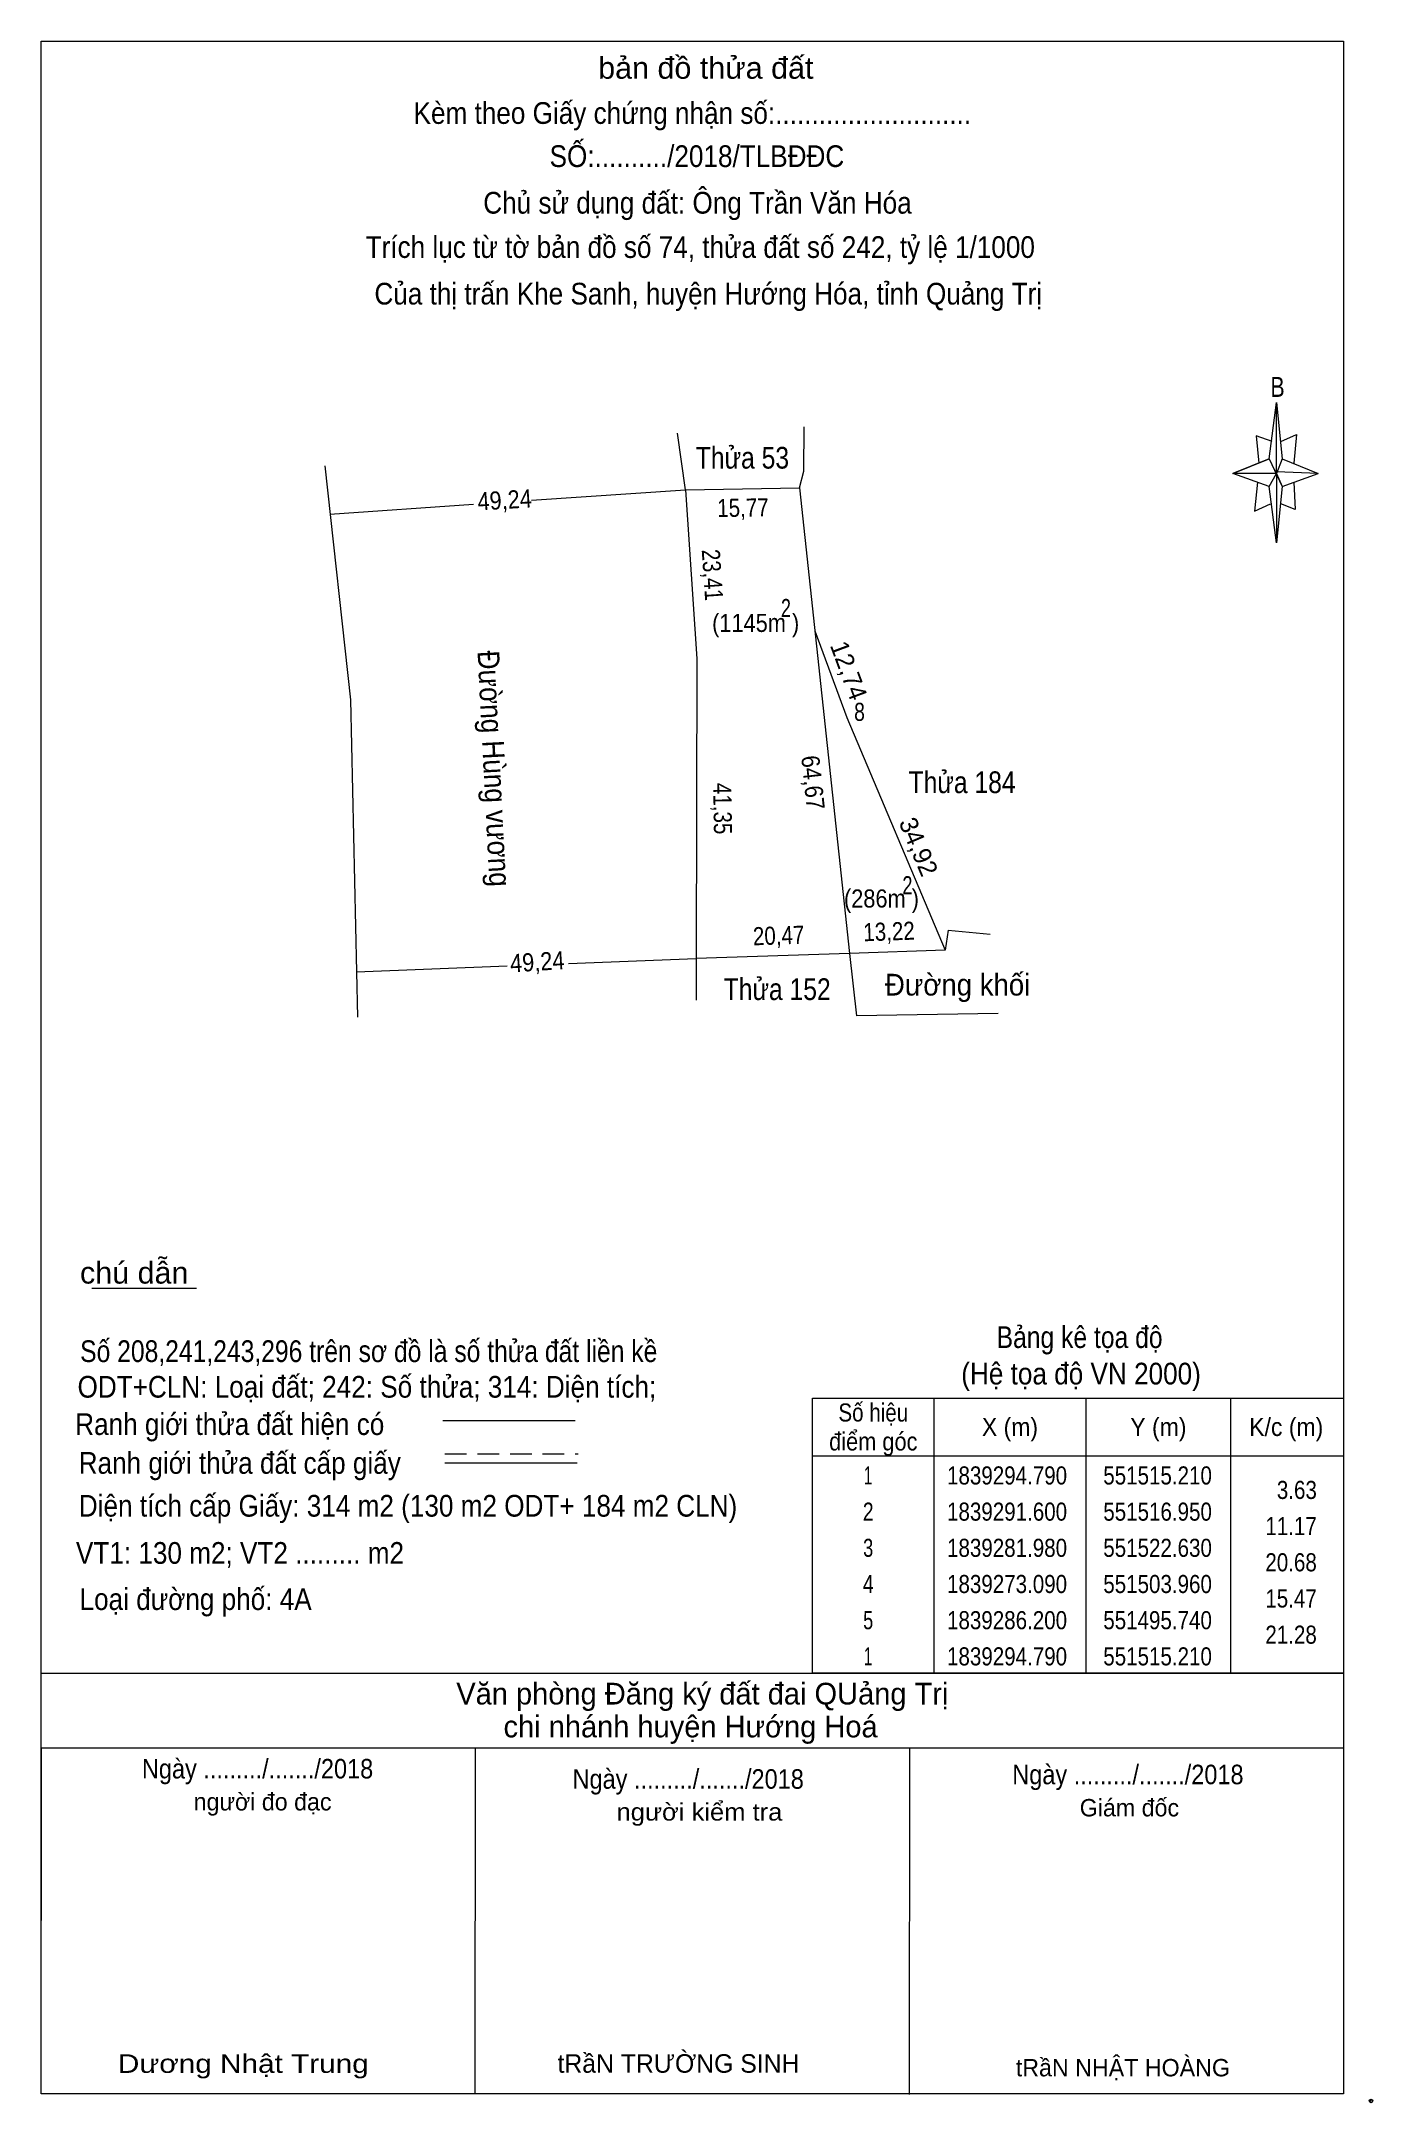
# Model space of a CAD drawing. Header units: metres. Extents: x 550397 to 552591, y 1839509 to 1839821.
# Drawn here: x 551401.2 to 551585.2, y 1839529.9 to 1839814.8 of the extents above; entities that cross this region are included whole.
import ezdxf
from ezdxf.enums import TextEntityAlignment as Align

# ---------------------------------------------------------------- set-up
doc = ezdxf.new("R2010")
doc.units = ezdxf.units.M
doc.header["$PDMODE"] = 32
doc.header["$PDSIZE"] = 0.5
doc.linetypes.add('DOTTED', pattern=[1.5, 0.3, -1.2])
doc.linetypes.add('MEDIUM_DASHED', pattern=[4.5, 3, -1.5])
for name, color, linetype, lineweight in [('1', 7, 'DOTTED', 13), ('10', 7, 'Continuous', 13), ('17', 7, 'Continuous', 13), ('23', 7, 'Continuous', 13), ('5', 7, 'Continuous', 13), ('6', 7, 'Continuous', 13), ('63', 7, 'Continuous', 13)]:
    doc.layers.add(name, color=color, linetype=linetype, lineweight=lineweight)

msp = doc.modelspace()

# ---------------------------------------------------------------- texts
at = {"layer": '1', "width": 1.2}
msp.add_text('Dương Nhật Trung', height=2.56, dxfattribs=at).set_placement((551446.47, 1839534.07), align=Align.RIGHT)
at = {"layer": '1'}
msp.add_text('tRầN TRƯỜNG SINH', height=2.56, dxfattribs=at).set_placement((551506, 1839534.09), align=Align.RIGHT)
at = {"layer": '10'}
for s, height, width, p in [('Thửa 53', 3, 0.85, (551498.12, 1839755.74)), ('(1145m )', 2.5, 0.9, (551499.95, 1839733.17)), ('2', 2.5, 0.75, (551504.135, 1839735.23)), ('Thửa 184', 3, 0.85, (551528.485, 1839710.9)), ('2', 2.5, 0.75, (551520.925, 1839696.92)), ('(286m )', 2.5, 0.9, (551517.34, 1839695.09)), ('Thửa 152', 3, 0.85, (551502.925, 1839682.31)), ('Đường khối', 3, 0.95, (551527.865, 1839682.93))]:
    msp.add_text(s, height=height, dxfattribs=dict(at, width=width)).set_placement(p, align=Align.CENTER)
for s, height, rotation, width, p in [('49,24', 2.5, 3.463, 0.9, (551465.33, 1839750.164)), ('15,77', 2.5, 0.945, 0.85, (551498.214, 1839749.089)), ('23,41', 2.5, 273.894, 0.85, (551492.733, 1839740.965)), ('Đường Hùng vương', 3, 272.912, 0.9, (551462.33, 1839714.206)), ('64,67', 2.5, 276.134, 0.9, (551506.638, 1839712.229)), ('41,35', 2.5, 270.873, 0.85, (551494.135, 1839708.739)), ('20,47', 2.5, 1.876, 0.85, (551503.164, 1839689.979)), ('13,22', 2.5, 1.864, 0.85, (551518.424, 1839690.539)), ('49,24', 2.5, 3.463, 0.9, (551469.84, 1839686.354))]:
    msp.add_text(s, height=height, rotation=rotation, dxfattribs=dict(at, width=width)).set_placement(p, align=Align.CENTER)
for s, rotation, p in [('12,74', 290.34, (551511.644, 1839727.409)), ('34,92', 292.865, (551521.313, 1839703.016))]:
    msp.add_text(s, height=2.5, rotation=rotation, dxfattribs=at).set_placement(p, align=Align.CENTER)
at = {"layer": '10', "width": 0.8}
msp.add_text(' 8', height=2.5, dxfattribs=at).set_placement((551515.05, 1839720.88), align=Align.RIGHT)
at = {"layer": '5'}
for s, height, width, p in [('bản đồ thửa đất', 3, 1.05, (551493.06, 1839809.61)), ('Kèm theo Giấy chứng nhận số:...........................', 3, 0.9, (551491.2, 1839803.37)), ('SỐ:........../2018/TLBĐĐC', 3, 0.9, (551491.83, 1839797.41)), ('Chủ sử dụng đất: Ông Trần Văn Hóa', 3, 0.9, (551491.91, 1839790.97)), ('Trích lục từ tờ bản đồ số 74, thửa đất số 242, tỷ lệ 1/1000 ', 3, 0.9, (551492.8, 1839784.85)), ('Của thị trấn Khe Sanh, huyện Hướng Hóa, tỉnh Quảng Trị', 3, 0.9, (551493.4, 1839778.41)), ('B', 2.755, 0.8, (551572.085, 1839765.65))]:
    msp.add_text(s, height=height, dxfattribs=dict(at, width=width)).set_placement(p, align=Align.CENTER)
at = {"layer": '6'}
for s, width, p in [('chú dẫn', 1.05, (551406.56, 1839643.13)), ('Số 208,241,243,296 trên sơ đồ là số thửa đất liền kề', 0.85, (551406.58, 1839632.29)), ('ODT+CLN: Loại đất; 242: Số thửa; 314: Diện tích;', 0.9, (551406.22, 1839627.37)), ('Ranh giới thửa đất hiện có ', 0.9, (551405.9, 1839622.21)), ('Ranh giới thửa đất cấp giấy', 0.9, (551406.38, 1839616.85)), ('Diện tích cấp Giấy: 314 m2 (130 m2 ODT+ 184 m2 CLN)', 0.9, (551406.4, 1839610.93)), ('VT1: 130 m2; VT2 ......... m2', 0.9, (551406, 1839604.41)), ('Loại đường phố: 4A', 0.9, (551406.5, 1839598.03))]:
    msp.add_text(s, height=3, dxfattribs=dict(at, width=width)).set_placement(p)
for s, height, width, p in [('Bảng kê tọa độ', 3, 0.85, (551544.725, 1839634.23)), ('(Hệ tọa độ VN 2000)', 3, 0.9, (551544.93, 1839629.19)), ('Ngày ........./......./2018', 2.7, 0.9, (551431.105, 1839574.75)), ('Ngày ........./......./2018', 2.7, 0.9, (551490.625, 1839573.33)), ('Ngày ........./......./2018', 2.7, 0.9, (551551.405, 1839573.95)), ('người kiểm tra', 2.4, 1.1, (551492.18, 1839568.93))]:
    msp.add_text(s, height=height, dxfattribs=dict(at, width=width)).set_placement(p, align=Align.CENTER)
for s, height, p in [(' Văn phòng Đăng ký đất đai QUảng Trị', 3, (551492.025, 1839584.97)), ('chi nhánh huyện Hướng Hoá', 3, (551490.955, 1839580.43)), ('người đo đạc', 2.4, (551431.795, 1839570.33)), ('Giám đốc', 2.4, (551551.61, 1839569.51)), ('tRầN NHẬT HOÀNG', 2.4, (551550.71, 1839533.59))]:
    msp.add_text(s, height=height, dxfattribs=at).set_placement(p, align=Align.CENTER)
at = {"layer": '63'}
for s, width, p in [('Số hiệu', 0.85, (551516.21, 1839624.07)), ('X (m)', 0.95, (551535.1, 1839622.07)), ('Y (m)', 0.95, (551555.615, 1839622.07)), ('K/c (m)', 0.95, (551573.29, 1839622.07)), ('điểm góc', 0.9, (551516.21, 1839620.07)), ('1', 0.65, (551515.49, 1839615.37)), ('1839294.790', 0.85, (551534.7, 1839615.37)), ('551515.210', 0.85, (551555.505, 1839615.37)), ('2', 0.8, (551515.505, 1839610.37)), ('1839291.600', 0.85, (551534.7, 1839610.37)), ('551516.950', 0.85, (551555.505, 1839610.37)), ('3', 0.75, (551515.505, 1839605.37)), ('1839281.980', 0.85, (551534.7, 1839605.37)), ('551522.630', 0.85, (551555.505, 1839605.37)), ('4', 0.8, (551515.51, 1839600.37)), ('1839273.090', 0.85, (551534.7, 1839600.37)), ('551503.960', 0.85, (551555.505, 1839600.37)), ('5', 0.75, (551515.505, 1839595.37)), ('1839286.200', 0.85, (551534.7, 1839595.37)), ('551495.740', 0.85, (551555.505, 1839595.37)), ('1', 0.65, (551515.49, 1839590.37)), ('1839294.790', 0.85, (551534.7, 1839590.37)), ('551515.210', 0.85, (551555.505, 1839590.37))]:
    msp.add_text(s, height=2.5, dxfattribs=dict(at, width=width)).set_placement(p, align=Align.CENTER)
at = {"layer": '63', "width": 0.85}
for s, p in [('3.63', (551577.52, 1839613.37)), ('11.17', (551577.51, 1839608.37)), ('20.68', (551577.51, 1839603.37)), ('15.47', (551577.51, 1839598.37)), ('21.28', (551577.51, 1839593.37))]:
    msp.add_text(s, height=2.5, dxfattribs=at).set_placement(p, align=Align.RIGHT)

# ---------------------------------------------------------------- linework, layer by layer
at = {"layer": '10'}
for p, q in [((551490.24, 1839752.8), (551491.83, 1839729.44)), ((551508.13, 1839733.32), (551512.56, 1839721.37)), ((551491.83, 1839729.44), (551491.74, 1839688.07)), ((551512.56, 1839721.37), (551526.13, 1839689.19)), ((551526.56, 1839691.98), (551526.13, 1839689.19)), ((551526.56, 1839691.98), (551532.38, 1839691.43)), ((551491.74, 1839688.07), (551491.73, 1839682.29)), ((551533.48, 1839680.44), (551513.88, 1839680.12))]:
    msp.add_line(p, q, dxfattribs=at)
for points in [[(551506.01, 1839753.06), (551506.61, 1839755.4), (551506.67, 1839761.52)], [(551490.24, 1839752.8), (551506.01, 1839753.06), (551512.92, 1839688.76), (551513.88, 1839680.12)], [(551526.13, 1839689.19), (551512.92, 1839688.76), (551491.74, 1839688.07)]]:
    msp.add_lwpolyline(points, dxfattribs=at)
at = {"layer": '17'}
for p, q in [((551408.18, 1839642.49), (551422.66, 1839642.49)), ((551401.2, 1839531.19), (551401.24, 1839579.01)), ((551461.2, 1839531.13), (551461.24, 1839578.97)), ((551521.2, 1839531.09), (551521.24, 1839578.91))]:
    msp.add_line(p, q, dxfattribs=at)
at = {"layer": '23'}
for p, q in [((551490.24, 1839752.8), (551489.15, 1839760.63)), ((551468.98, 1839751.36), (551490.24, 1839752.8)), ((551441.11, 1839749.46), (551460.97, 1839750.81)), ((551444.78, 1839686.2), (551465.61, 1839687.03)), ((551474.06, 1839687.37), (551491.74, 1839688.07))]:
    msp.add_line(p, q, dxfattribs=at)
msp.add_lwpolyline([(551440.38, 1839756.11), (551443.94, 1839723.78), (551444.92, 1839679.96)], dxfattribs=at)
at = {"layer": '5'}
for p, q in [((551570.92, 1839757.07), (551571.92, 1839764.87)), ((551570.92, 1839753.27), (551565.92, 1839755.07)), ((551572.72, 1839757.07), (551577.72, 1839755.07)), ((551572.72, 1839753.27), (551571.92, 1839745.47)), ((551574.32, 1839753.87), (551574.52, 1839750.07)), ((551574.52, 1839750.07), (551572.52, 1839750.87))]:
    msp.add_line(p, q, dxfattribs=at)
for points in [[(551401.2, 1839814.79), (551581.2, 1839814.79), (551581.2, 1839531.19), (551401.2, 1839531.19)], [(551571.92, 1839764.87), (551572.72, 1839757.07), (551571.92, 1839755.07)], [(551571.92, 1839755.07), (551565.92, 1839755.07), (551570.92, 1839757.07), (551572.72, 1839753.27), (551577.72, 1839755.07), (551571.92, 1839755.27)], [(551571.92, 1839755.07), (551571.92, 1839745.47), (551570.92, 1839753.27)]]:
    msp.add_lwpolyline(points, close=True, dxfattribs=at)
for points in [[(551571.32, 1839759.47), (551569.12, 1839760.27), (551569.52, 1839756.47)], [(551572.52, 1839759.47), (551574.72, 1839760.47), (551574.32, 1839756.47)], [(551571.92, 1839755.07), (551570.92, 1839757.07), (551565.92, 1839755.07)], [(551571.92, 1839755.07), (551572.72, 1839753.27), (551577.72, 1839755.07)], [(551569.32, 1839753.87), (551568.92, 1839749.87), (551571.12, 1839750.87)]]:
    msp.add_lwpolyline(points, dxfattribs=at)
at = {"layer": '6'}
for p, q in [((551456.72, 1839624.23), (551475, 1839624.23)), ((551457, 1839618.37), (551475.28, 1839618.37)), ((551401.2, 1839589.31), (551581.2, 1839589.31)), ((551401.2, 1839589.31), (551581.2, 1839589.31)), ((551401.2, 1839578.99), (551581.2, 1839578.99))]:
    msp.add_line(p, q, dxfattribs=at)
at = {"layer": '6', "linetype": 'MEDIUM_DASHED'}
msp.add_line((551457, 1839619.61), (551475.4, 1839619.61), dxfattribs=at)
at = {"layer": '6'}
msp.add_point((551585, 1839530.19), dxfattribs=at)
at = {"layer": '63'}
for p, q in [((551524.6, 1839627.31), (551524.6, 1839589.31)), ((551545.6, 1839627.31), (551545.6, 1839589.31)), ((551565.6, 1839627.31), (551565.6, 1839589.31)), ((551507.8, 1839619.31), (551581.2, 1839619.31))]:
    msp.add_line(p, q, dxfattribs=at)
msp.add_lwpolyline([(551507.8, 1839627.31), (551581.2, 1839627.31), (551581.2, 1839589.31), (551507.8, 1839589.31)], close=True, dxfattribs=at)

msp.set_redraw_order([(e.dxf.handle, doc.entitydb.next_handle()) for e in msp.query("TEXT MTEXT ATTDEF DIMENSION ARC_DIMENSION")])  # texts and dimensions are drawn at this point

doc.saveas('drawing.dxf')
